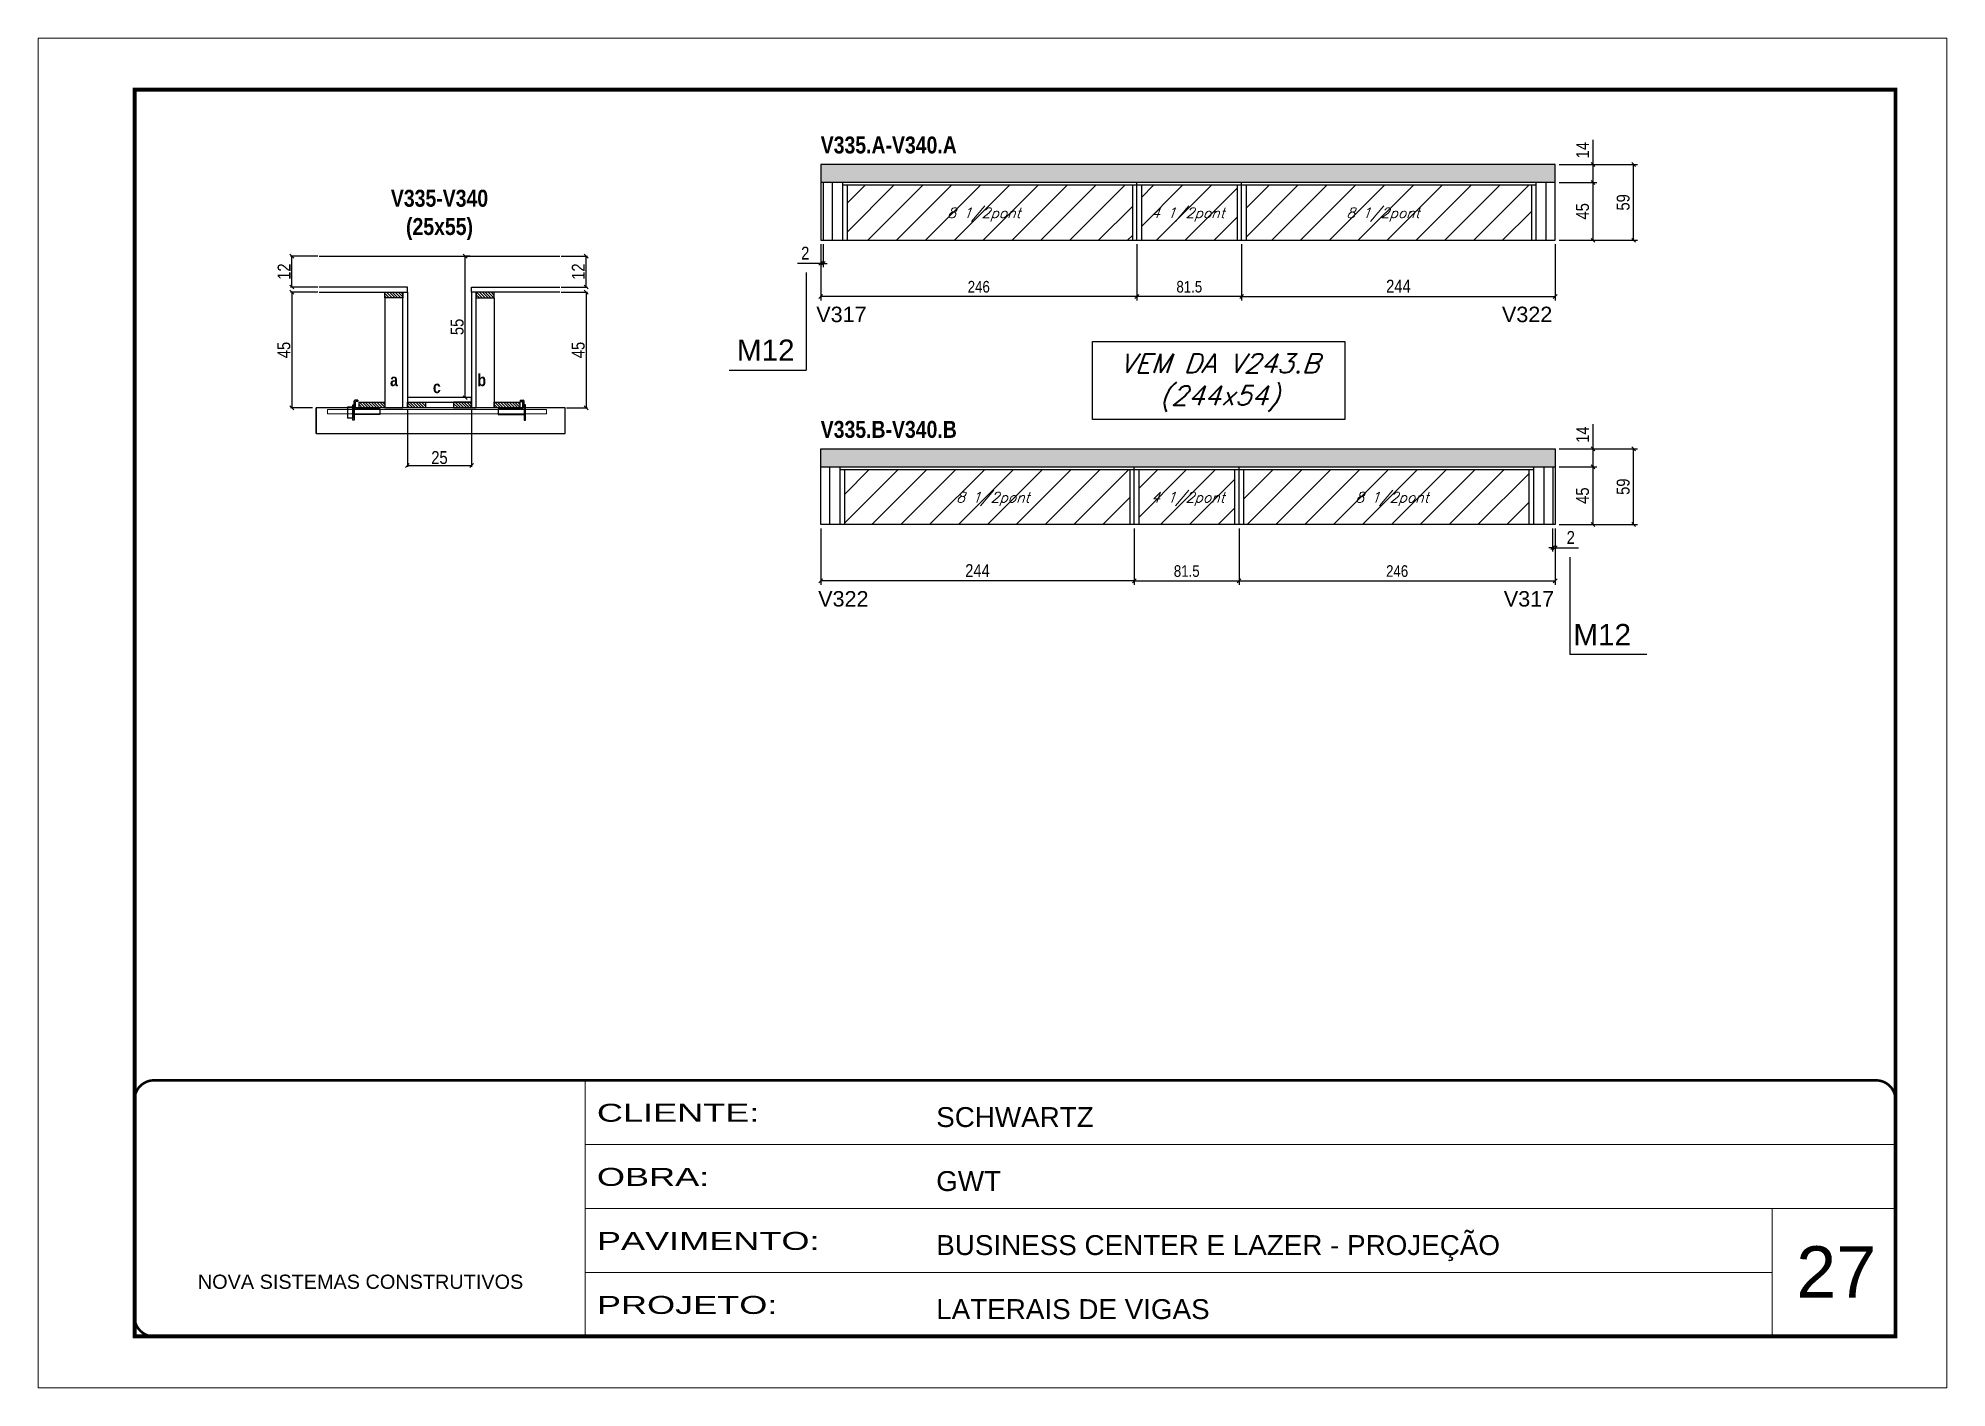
# Model space of a CAD drawing. Extents: x 2603 to 22413, y 1253 to 30260.
# Drawn here: x 16338 to 17823, y 21928 to 22978 of the extents above; entities that cross this region are included whole.
import ezdxf

# ---------------------------------------------------------------- set-up
doc = ezdxf.new("R2010")
doc.units = 0
doc.linetypes.add('CONTINUO', pattern=[0])
doc.linetypes.add('DASHED', pattern=[0.75, 0.5, -0.25])
for name, color, linetype in [('5', 5, 'Continuous'), ('barrote', 251, 'Continuous'), ('COTA', 241, 'Continuous'), ('detalhes', 4, 'Continuous'), ('NOMENCLATURA', 7, 'Continuous'), ('Painéis', 200, 'Continuous'), ('presilha', 1, 'Continuous'), ('SARR_2.2x10', 60, 'Continuous'), ('SARR_2.2x7', 40, 'Continuous'), ('SARR_3.5x7', 81, 'Continuous'), ('texto', 7, 'Continuous')]:
    doc.layers.add(name, color=color, linetype=linetype)
for name, color, linetype, lineweight in [('CARIMBO', 255, 'Continuous', 9), ('CONCRETO', 251, 'Continuous', 25), ('Folhas', 255, 'Continuous', 9), ('Hachura', 251, 'Continuous', 9), ('SARRAFO DE PRESSAO', 251, 'DASHED', 9), ('SCO-___-LAJ', 2, 'Continuous', 0)]:
    doc.layers.add(name, color=color, linetype=linetype, lineweight=lineweight)
doc.styles.add('ARIAL', font='arial.ttf')
doc.styles.add('COTA TECNICA', font='techl___.ttf', dxfattribs={"height": 10})
doc.styles.add('COTA TECNICA 2X', font='techl___.ttf', dxfattribs={"height": 10})
doc.styles.add('COTA TECNICA-50', font='techl___.ttf', dxfattribs={"height": 9})
doc.styles.add('Romans', font='romans.shx')
doc.styles.get("Standard").update_dxf_attribs({"font": 'arial.ttf'})
doc.styles.add('TECNICA', font='techb___.ttf', dxfattribs={"height": 10})
doc.styles.add('Tecnologia', font='')
doc.styles.get('Tecnologia').set_extended_font_data('Forgotten Futurist')
doc.dimstyles.new('COTA PAINEL-50', dxfattribs={"dimtxt": 9, "dimasz": 3, "dimexe": 3, "dimexo": 3, "dimgap": 3, "dimtad": 1, "dimdec": 1, "dimzin": 12, "dimdsep": 46, "dimtxsty": 'COTA TECNICA-50', "dimblk1": 'OBLIQUE', "dimblk2": 'OBLIQUE', "dimsah": 1, "dimcen": 0.9, "dimclrd": 4, "dimclre": 4, "dimclrt": 240, "dimadec": 1, "dimazin": 3, "dimtfac": 1, "dimtdec": 1, "dimtmove": 0, "dimatfit": 3, "dimfxl": 1, "dimtolj": 1, "dimtzin": 12, "dimarcsym": 0})
doc.dimstyles.new('PAINEL', dxfattribs={"dimtxt": 10, "dimasz": 3, "dimexe": 3, "dimexo": 3, "dimgap": 3, "dimtad": 1, "dimdec": 1, "dimzin": 12, "dimdsep": 46, "dimtxsty": 'COTA TECNICA', "dimblk1": 'OBLIQUE', "dimblk2": 'OBLIQUE', "dimsah": 1, "dimcen": 0.9, "dimclrd": 4, "dimclre": 4, "dimclrt": 240, "dimadec": 1, "dimazin": 3, "dimtfac": 1, "dimtdec": 1, "dimtmove": 0, "dimatfit": 3, "dimfxl": 1, "dimtolj": 1, "dimtzin": 12, "dimarcsym": 0})
doc.dimstyles.new('SECAO', dxfattribs={"dimscale": 0.333333, "dimtxt": 5, "dimasz": 9, "dimexe": 3, "dimexo": 3, "dimgap": 3, "dimtad": 1, "dimdec": 1, "dimlfac": 0.5, "dimzin": 12, "dimdsep": 46, "dimtxsty": 'COTA TECNICA 2X', "dimblk1": 'OBLIQUE', "dimblk2": 'OBLIQUE', "dimsah": 1, "dimcen": 0.9, "dimclrd": 4, "dimclre": 4, "dimclrt": 240, "dimadec": 1, "dimazin": 3, "dimtfac": 1, "dimtdec": 1, "dimtmove": 0, "dimatfit": 3, "dimfxl": 1, "dimtolj": 1, "dimtzin": 12, "dimarcsym": 0})

msp = doc.modelspace()

# ---------------------------------------------------------------- texts
at = {"layer": '5', "linetype": 'Continuous'}
for s, rotation, p in [('V317', 0.00004, (16943.29, 22756.83)), ('V322', 0.00004, (17476.75, 22756.83)), ('V322', 359.99996, (16944.77, 22535.57)), ('V317', 359.99996, (17478.22, 22535.57))]:
    msp.add_text(s, height=12, rotation=rotation, dxfattribs=at).set_placement(p)
at = {"layer": 'CARIMBO', "style": 'ARIAL'}
msp.add_text('27', height=40, dxfattribs=at).set_placement((17705.74, 21997.87))
at = {"layer": 'detalhes', "style": 'TECNICA'}
for s, p in [('a', (16611.66, 22707)), ('c', (16645, 22701.57)), ('b', (16679.63, 22706.99))]:
    msp.add_text(s, height=9.6, dxfattribs=at).set_placement(p)
at = {"layer": 'NOMENCLATURA', "style": 'TECNICA'}
for s, p in [('V335.A-V340.A', (16946.72, 22888.03)), ('V335.B-V340.B', (16946.72, 22666.77))]:
    msp.add_text(s, height=13.2, dxfattribs=at).set_placement(p)
at = {"layer": 'NOMENCLATURA', "linetype": 'Continuous'}
for p in [(16881.54, 22726.75), (17532.33, 22505.49)]:
    msp.add_text('M12', height=16.5, dxfattribs=at).set_placement(p)
at = {"layer": 'NOMENCLATURA', "insert": (16650.13, 22859.8), "char_height": 13.2, "attachment_point": 2, "style": 'TECNICA'}
msp.add_mtext_dynamic_manual_height_columns('V335-V340\\P(25x55)', width=300.2766, gutter_width=1, heights=[0], dxfattribs=at)
at = {"layer": 'texto', "color": 2, "attachment_point": 5, "style": 'Romans'}
for s, insert, char_height in [('{\\Q19;\\C256;8 1/2pont}', (17073.72, 22840.51), 8), ('{\\Q19;\\C256;4 1/2pont}', (17232.46, 22840.51), 8), ('{\\Q19;\\C256;8 1/2pont}', (17384.22, 22840.51), 8), ('{\\Q19;\\C256;VEM DA V243.B\\P(244x54)}', (17256.96, 22709.74), 15), ('{\\Q19;\\C256;8 1/2pont}', (17080.72, 22619.25), 8), ('{\\Q19;\\C256;4 1/2pont}', (17232.48, 22619.25), 8), ('{\\Q19;\\C256;8 1/2pont}', (17391.22, 22619.25), 8)]:
    msp.add_mtext(s, dxfattribs=dict(at, insert=insert, char_height=char_height))

# ---------------------------------------------------------------- blocks, each defined once
blk = doc.blocks.new('9999999999')
at = {"color": 30, "linetype": 'CONTINUO'}
for p, q in [((98564.6, 34230.2), (98564.6, 34429.4)), ((98564.6, 34379.6), (99584, 34379.6)), ((98564.6, 34329.8), (99488, 34329.8)), ((99584, 34329.8), (99488, 34329.8)), ((99488, 34329.8), (99488, 34230.2)), ((98564.6, 34280), (99488, 34280))]:
    blk.add_line(p, q, dxfattribs=at)
at = {"color": 30, "linetype": 'CONTINUO', "const_width": 2}
blk.add_lwpolyline([(99584, 34230.2), (99584, 34414.4, 0.414214), (99569, 34429.4), (98229, 34429.4, 0.414214), (98214, 34414.4), (98214, 34245.2, 0.414214), (98229, 34230.2), (99584, 34230.2)], format="xyb", dxfattribs=at)
at = {"layer": 'Folhas'}
blk.add_lwpolyline([(98139, 34190.2), (99624, 34190.2), (99624, 35240.2), (98139, 35240.2)], close=True, dxfattribs=at)
at = {"layer": 'Folhas', "color": 30, "const_width": 3}
blk.add_lwpolyline([(98214, 34230.2), (99584, 34230.2), (99584, 35200.2), (98214, 35200.2)], close=True, dxfattribs=at)
at = {"color": 7, "linetype": 'Continuous', "ltscale": 5, "style": 'ARIAL'}
for s, height, p in [('SCHWARTZ', 15.48, (98837.7, 34393.1)), ('GWT', 15.48, (98837.7, 34343.3)), ('BUSINESS CENTER E LAZER - PROJEÇÃO', 15.483, (98837.7, 34293.5)), ('NOVA SISTEMAS CONSTRUTIVOS', 11.059, (98263.2, 34267.2)), ('LATERAIS DE VIGAS', 15.483, (98837.7, 34243.7))]:
    blk.add_text(s, height=height, dxfattribs=at).set_placement(p)
at = {"layer": 'Folhas', "color": 7, "style": 'Tecnologia', "width": 1.5}
for s, p in [('CLIENTE:', (98573.7, 34397.2)), ('OBRA:', (98573.7, 34347.3)), ('PAVIMENTO:', (98573.7, 34297.5)), ('PROJETO:', (98573.7, 34247.7))]:
    blk.add_text(s, height=14, dxfattribs=at).set_placement(p)
blk = doc.blocks.new('PRESILHA METÁLICA 1')
at = {"layer": 'presilha'}
for p, q in [((0, 13), (6, 13)), ((0, 13), (0, 0)), ((6, 0), (0, 0)), ((6, 15.5), (7.5, 15.5)), ((6, -2.5), (6, 15.5)), ((6, 13), (6, 0)), ((7.5, 10.6), (7.5, 19.9)), ((7.5, 15.5), (7.5, -2.5)), ((37.5, 4.1), (7.5, 4.1)), ((12, 21), (8.6, 21)), ((9, 11.6), (9, 18.9)), ((12, 19.5), (9.6, 19.5)), ((37.5, 11), (9.6, 11)), ((12, 21), (12, 19.5)), ((37.5, 11), (37.5, 4.1)), ((7.5, -2.5), (6, -2.5))]:
    blk.add_line(p, q, dxfattribs=at)
for centre, radius, start, end in [((8.6, 19.9), 1.14, 90, 180), ((9.6, 18.9), 0.57, 90, 180), ((9.6, 11.6), 0.57, 180, 270)]:
    blk.add_arc(centre, radius, start, end, dxfattribs=at)
blk = doc.blocks.new('PRESILHA METÁLICA 2')
at = {"layer": 'presilha'}
for p, q in [((-5.2, 23.5), (-5.2, 22)), ((-5.2, 23.5), (-1.9, 23.5)), ((-0.8, 14.6), (-0.8, 22.4)), ((-30.8, 13.5), (-30.8, 6.6)), ((-30.8, 13.5), (-2.8, 13.5)), ((-30.8, 6.6), (-0.8, 6.6)), ((-5.2, 22), (-2.8, 22)), ((-2.2, 14.1), (-2.2, 21.4)), ((0.8, 18), (-0.8, 18)), ((-0.8, 18), (-0.8, 0)), ((-0.8, 0), (0.8, 0)), ((0.8, 0), (0.8, 18))]:
    blk.add_line(p, q, dxfattribs=at)
for centre, radius, start, end in [((-1.9, 22.4), 1.14, 0, 90), ((-2.8, 21.4), 0.57, 0, 90), ((-2.8, 14.1), 0.57, 270, 0)]:
    blk.add_arc(centre, radius, start, end, dxfattribs=at)
blk = doc.blocks.new('_Oblique')
at = {"color": 0, "linetype": 'ByBlock', "lineweight": -2}
blk.add_line((-0.5, -0.5), (0.5, 0.5), dxfattribs=at)
blk = doc.blocks.new('*D106')
at = {"layer": 'COTA', "color": 4, "lineweight": -2, "transparency": 16777216}
for p, q in [((16744.8, 22780.1), (16765.2, 22780.1)), ((16764.2, 22780.1), (16764.2, 22690.1)), ((16748.9, 22690.1), (16765.2, 22690.1))]:
    blk.add_line(p, q, dxfattribs=at)
at = {"layer": 'Defpoints', "color": 0, "transparency": 16777216}
for p in [(16743.8, 22780.1), (16747.9, 22690.1), (16764.2, 22690.1)]:
    blk.add_point(p, dxfattribs=at)
at = {"layer": 'COTA', "color": 4, "lineweight": -2, "transparency": 16777216, "xscale": 3, "yscale": 3, "zscale": 3}
for p, rotation in [((16764.2, 22780.1), 90), ((16764.2, 22690.1), 270)]:
    blk.add_blockref('_Oblique', p, dxfattribs=dict(at, rotation=rotation))
at = {"layer": 'COTA', "color": 240, "transparency": 16777216, "insert": (16758.1, 22735.1), "char_height": 10, "attachment_point": 5, "rotation": 90, "style": 'COTA TECNICA 2X'}
blk.add_mtext('\\A1;45', dxfattribs=at)
blk = doc.blocks.new('*D107')
at = {"layer": 'COTA', "color": 4, "lineweight": -2, "transparency": 16777216}
for p, q in [((16744.8, 22808.1), (16765.2, 22808.1)), ((16764.2, 22784.1), (16764.2, 22808.1)), ((16744.8, 22784.1), (16765.2, 22784.1))]:
    blk.add_line(p, q, dxfattribs=at)
at = {"layer": 'Defpoints', "color": 0, "transparency": 16777216}
for p in [(16743.8, 22808.1), (16764.2, 22808.1), (16743.8, 22784.1)]:
    blk.add_point(p, dxfattribs=at)
at = {"layer": 'COTA', "color": 4, "lineweight": -2, "transparency": 16777216, "xscale": 3, "yscale": 3, "zscale": 3}
for p, rotation in [((16764.2, 22808.1), 90), ((16764.2, 22784.1), 270)]:
    blk.add_blockref('_Oblique', p, dxfattribs=dict(at, rotation=rotation))
at = {"layer": 'COTA', "color": 240, "transparency": 16777216, "insert": (16758.1, 22796.1), "char_height": 10, "attachment_point": 5, "rotation": 90, "style": 'COTA TECNICA 2X'}
blk.add_mtext('\\A1;12', dxfattribs=at)
blk = doc.blocks.new('*D108')
at = {"layer": 'COTA', "color": 4, "lineweight": -2, "transparency": 16777216}
for p, q in [((16555.4, 22780.1), (16534.2, 22780.1)), ((16535.2, 22780.1), (16535.2, 22690.1)), ((16551.3, 22690.1), (16534.2, 22690.1))]:
    blk.add_line(p, q, dxfattribs=at)
at = {"layer": 'Defpoints', "color": 0, "transparency": 16777216}
for p in [(16556.4, 22780.1), (16535.2, 22690.1), (16552.3, 22690.1)]:
    blk.add_point(p, dxfattribs=at)
at = {"layer": 'COTA', "color": 4, "lineweight": -2, "transparency": 16777216, "xscale": 3, "yscale": 3, "zscale": 3}
for p, rotation in [((16535.2, 22780.1), 90), ((16535.2, 22690.1), 270)]:
    blk.add_blockref('_Oblique', p, dxfattribs=dict(at, rotation=rotation))
at = {"layer": 'COTA', "color": 240, "transparency": 16777216, "insert": (16529.1, 22735.1), "char_height": 10, "attachment_point": 5, "rotation": 90, "style": 'COTA TECNICA 2X'}
blk.add_mtext('\\A1;45', dxfattribs=at)
blk = doc.blocks.new('*D877')
at = {"layer": 'COTA', "color": 4, "lineweight": -2, "transparency": 16777216}
for p, q in [((16674.1, 22808.1), (16669.1, 22808.1)), ((16670.1, 22698.1), (16670.1, 22808.1)), ((16674.1, 22698.1), (16669.1, 22698.1))]:
    blk.add_line(p, q, dxfattribs=at)
at = {"layer": 'Defpoints', "color": 0, "transparency": 16777216}
for p in [(16670.1, 22808.1), (16675.1, 22808.1), (16675.1, 22698.1)]:
    blk.add_point(p, dxfattribs=at)
at = {"layer": 'COTA', "color": 4, "lineweight": -2, "transparency": 16777216, "xscale": 3, "yscale": 3, "zscale": 3}
for p, rotation in [((16670.1, 22808.1), 90), ((16670.1, 22698.1), 270)]:
    blk.add_blockref('_Oblique', p, dxfattribs=dict(at, rotation=rotation))
at = {"layer": 'COTA', "color": 240, "transparency": 16777216, "insert": (16663.9, 22753.1), "char_height": 10, "attachment_point": 5, "rotation": 90, "style": 'COTA TECNICA 2X'}
blk.add_mtext('\\A1;55', dxfattribs=at)
blk = doc.blocks.new('*D878')
at = {"layer": 'COTA', "color": 4, "lineweight": -2, "transparency": 16777216}
for p, q in [((16555.4, 22808.1), (16534.2, 22808.1)), ((16535.2, 22784.1), (16535.2, 22808.1)), ((16555.4, 22784.1), (16534.2, 22784.1))]:
    blk.add_line(p, q, dxfattribs=at)
at = {"layer": 'Defpoints', "color": 0, "transparency": 16777216}
for p in [(16535.2, 22808.1), (16556.4, 22808.1), (16556.4, 22784.1)]:
    blk.add_point(p, dxfattribs=at)
at = {"layer": 'COTA', "color": 4, "lineweight": -2, "transparency": 16777216, "xscale": 3, "yscale": 3, "zscale": 3}
for p, rotation in [((16535.2, 22808.1), 90), ((16535.2, 22784.1), 270)]:
    blk.add_blockref('_Oblique', p, dxfattribs=dict(at, rotation=rotation))
at = {"layer": 'COTA', "color": 240, "transparency": 16777216, "insert": (16529.2, 22796.1), "char_height": 10, "attachment_point": 5, "rotation": 90, "style": 'COTA TECNICA 2X'}
blk.add_mtext('\\A1;12', dxfattribs=at)
blk = doc.blocks.new('*D879')
at = {"layer": 'COTA', "color": 4, "lineweight": -2, "transparency": 16777216}
for p, q in [((16625.1, 22689.1), (16625.1, 22644.3)), ((16675.1, 22689.1), (16675.1, 22644.3)), ((16625.1, 22645.3), (16675.1, 22645.3))]:
    blk.add_line(p, q, dxfattribs=at)
at = {"layer": 'Defpoints', "color": 0, "transparency": 16777216}
for p in [(16625.1, 22690.1), (16675.1, 22690.1), (16675.1, 22645.3)]:
    blk.add_point(p, dxfattribs=at)
at = {"layer": 'COTA', "color": 4, "lineweight": -2, "transparency": 16777216, "xscale": 3, "yscale": 3, "zscale": 3, "rotation": 180}
blk.add_blockref('_Oblique', (16625.1, 22645.3), dxfattribs=at)
at = {"layer": 'COTA', "color": 4, "lineweight": -2, "transparency": 16777216, "xscale": 3, "yscale": 3, "zscale": 3}
blk.add_blockref('_Oblique', (16675.1, 22645.3), dxfattribs=at)
at = {"layer": 'COTA', "color": 240, "transparency": 16777216, "insert": (16650.1, 22651.4), "char_height": 10, "attachment_point": 5, "style": 'COTA TECNICA 2X'}
blk.add_mtext('\\A1;25', dxfattribs=at)
blk = doc.blocks.new('*D109')
at = {"layer": 'COTA', "color": 4, "linetype": 'ByBlock', "lineweight": -2, "transparency": 16777216}
for p, q in [((17192.7, 22817.5), (17192.7, 22773.7)), ((17274.2, 22817.5), (17274.2, 22773.7)), ((17274.2, 22776.7), (17192.7, 22776.7))]:
    blk.add_line(p, q, dxfattribs=at)
at = {"layer": 'Defpoints', "color": 0, "linetype": 'ByBlock', "transparency": 16777216}
for p in [(17192.7, 22820.5), (17274.2, 22820.5), (17192.7, 22776.7)]:
    blk.add_point(p, dxfattribs=at)
at = {"layer": 'COTA', "color": 4, "linetype": 'ByBlock', "lineweight": -2, "transparency": 16777216, "xscale": 3, "yscale": 3, "zscale": 3, "rotation": 180}
blk.add_blockref('_Oblique', (17192.7, 22776.7), dxfattribs=at)
at = {"layer": 'COTA', "color": 4, "linetype": 'ByBlock', "lineweight": -2, "transparency": 16777216, "xscale": 3, "yscale": 3, "zscale": 3}
blk.add_blockref('_Oblique', (17274.2, 22776.7), dxfattribs=at)
at = {"layer": 'COTA', "color": 240, "linetype": 'ByBlock', "transparency": 16777216, "insert": (17233.5, 22784.3), "char_height": 9, "attachment_point": 5, "style": 'COTA TECNICA-50'}
blk.add_mtext('\\A1;81.5', dxfattribs=at)
blk = doc.blocks.new('*D880')
at = {"layer": 'COTA', "color": 4, "linetype": 'ByBlock', "lineweight": -2, "transparency": 16777216}
for p, q in [((16946.7, 22817.5), (16946.7, 22773.7)), ((17192.7, 22817.5), (17192.7, 22773.7)), ((17192.7, 22776.7), (16946.7, 22776.7))]:
    blk.add_line(p, q, dxfattribs=at)
at = {"layer": 'Defpoints', "color": 0, "linetype": 'ByBlock', "transparency": 16777216}
for p in [(16946.7, 22820.5), (17192.7, 22820.5), (16946.7, 22776.7)]:
    blk.add_point(p, dxfattribs=at)
at = {"layer": 'COTA', "color": 4, "linetype": 'ByBlock', "lineweight": -2, "transparency": 16777216, "xscale": 3, "yscale": 3, "zscale": 3, "rotation": 180}
blk.add_blockref('_Oblique', (16946.7, 22776.7), dxfattribs=at)
at = {"layer": 'COTA', "color": 4, "linetype": 'ByBlock', "lineweight": -2, "transparency": 16777216, "xscale": 3, "yscale": 3, "zscale": 3}
blk.add_blockref('_Oblique', (17192.7, 22776.7), dxfattribs=at)
at = {"layer": 'COTA', "color": 240, "linetype": 'ByBlock', "transparency": 16777216, "insert": (17069.7, 22784.3), "char_height": 9, "attachment_point": 5, "style": 'COTA TECNICA-50'}
blk.add_mtext('\\A1;246', dxfattribs=at)
blk = doc.blocks.new('*D881')
at = {"layer": 'COTA', "color": 4, "linetype": 'ByBlock', "lineweight": -2, "transparency": 16777216}
for p, q in [((17274.2, 22817.5), (17274.2, 22773.7)), ((17518.2, 22817.5), (17518.2, 22773.7)), ((17274.2, 22776.7), (17518.2, 22776.7))]:
    blk.add_line(p, q, dxfattribs=at)
at = {"layer": 'Defpoints', "color": 0, "linetype": 'ByBlock', "transparency": 16777216}
for p in [(17274.2, 22820.5), (17518.2, 22820.5), (17518.2, 22776.7)]:
    blk.add_point(p, dxfattribs=at)
at = {"layer": 'COTA', "color": 4, "linetype": 'ByBlock', "lineweight": -2, "transparency": 16777216, "xscale": 3, "yscale": 3, "zscale": 3, "rotation": 180}
blk.add_blockref('_Oblique', (17274.2, 22776.7), dxfattribs=at)
at = {"layer": 'COTA', "color": 4, "linetype": 'ByBlock', "lineweight": -2, "transparency": 16777216, "xscale": 3, "yscale": 3, "zscale": 3}
blk.add_blockref('_Oblique', (17518.2, 22776.7), dxfattribs=at)
at = {"layer": 'COTA', "color": 240, "linetype": 'ByBlock', "transparency": 16777216, "insert": (17396.2, 22784.8), "char_height": 10, "attachment_point": 5, "style": 'COTA TECNICA'}
blk.add_mtext('\\A1;244', dxfattribs=at)
blk = doc.blocks.new('*D882')
at = {"layer": 'COTA', "color": 4, "linetype": 'ByBlock', "lineweight": -2, "transparency": 16777216}
for p, q in [((17521.2, 22879.5), (17582.2, 22879.5)), ((17579.2, 22820.5), (17579.2, 22879.5)), ((17521.2, 22820.5), (17582.2, 22820.5))]:
    blk.add_line(p, q, dxfattribs=at)
at = {"layer": 'Defpoints', "color": 0, "linetype": 'ByBlock', "transparency": 16777216}
for p in [(17518.2, 22879.5), (17579.2, 22879.5), (17518.2, 22820.5)]:
    blk.add_point(p, dxfattribs=at)
at = {"layer": 'COTA', "color": 4, "linetype": 'ByBlock', "lineweight": -2, "transparency": 16777216, "xscale": 3, "yscale": 3, "zscale": 3}
for p, rotation in [((17579.2, 22879.5), 90), ((17579.2, 22820.5), 270)]:
    blk.add_blockref('_Oblique', p, dxfattribs=dict(at, rotation=rotation))
at = {"layer": 'COTA', "color": 240, "linetype": 'ByBlock', "transparency": 16777216, "insert": (17571.1, 22850), "char_height": 10, "attachment_point": 5, "rotation": 90, "style": 'COTA TECNICA'}
blk.add_mtext('\\A1;59', dxfattribs=at)
blk = doc.blocks.new('*D883')
at = {"layer": 'COTA', "color": 4, "linetype": 'ByBlock', "lineweight": -2, "transparency": 16777216}
for p, q in [((17521.2, 22865.5), (17550.6, 22865.5)), ((17547.6, 22820.5), (17547.6, 22865.5)), ((17521.2, 22820.5), (17550.6, 22820.5))]:
    blk.add_line(p, q, dxfattribs=at)
at = {"layer": 'Defpoints', "color": 0, "linetype": 'ByBlock', "transparency": 16777216}
for p in [(17518.2, 22865.5), (17547.6, 22865.5), (17518.2, 22820.5)]:
    blk.add_point(p, dxfattribs=at)
at = {"layer": 'COTA', "color": 4, "linetype": 'ByBlock', "lineweight": -2, "transparency": 16777216, "xscale": 3, "yscale": 3, "zscale": 3}
for p, rotation in [((17547.6, 22865.5), 90), ((17547.6, 22820.5), 270)]:
    blk.add_blockref('_Oblique', p, dxfattribs=dict(at, rotation=rotation))
at = {"layer": 'COTA', "color": 240, "linetype": 'ByBlock', "transparency": 16777216, "insert": (17539.5, 22843), "char_height": 10, "attachment_point": 5, "rotation": 90, "style": 'COTA TECNICA'}
blk.add_mtext('\\A1;45', dxfattribs=at)
blk = doc.blocks.new('*D884')
at = {"layer": 'COTA', "color": 4, "linetype": 'ByBlock', "lineweight": -2, "transparency": 16777216}
for p, q in [((17547.6, 22879.5), (17547.6, 22898.6)), ((17521.2, 22879.5), (17550.6, 22879.5)), ((17547.6, 22865.5), (17547.6, 22879.5)), ((17521.2, 22865.5), (17550.6, 22865.5))]:
    blk.add_line(p, q, dxfattribs=at)
at = {"layer": 'Defpoints', "color": 0, "linetype": 'ByBlock', "transparency": 16777216}
for p in [(17518.2, 22879.5), (17547.6, 22879.5), (17518.2, 22865.5)]:
    blk.add_point(p, dxfattribs=at)
at = {"layer": 'COTA', "color": 4, "linetype": 'ByBlock', "lineweight": -2, "transparency": 16777216, "xscale": 3, "yscale": 3, "zscale": 3}
for p, rotation in [((17547.6, 22879.5), 90), ((17547.6, 22865.5), 270)]:
    blk.add_blockref('_Oblique', p, dxfattribs=dict(at, rotation=rotation))
at = {"layer": 'COTA', "color": 240, "linetype": 'ByBlock', "transparency": 16777216, "insert": (17539.5, 22890.6), "char_height": 10, "attachment_point": 5, "rotation": 90, "style": 'COTA TECNICA'}
blk.add_mtext('\\A1;14', dxfattribs=at)
blk = doc.blocks.new('*D885')
at = {"layer": 'COTA', "color": 4, "linetype": 'ByBlock', "lineweight": -2, "transparency": 16777216}
for p, q in [((16946.7, 22817.5), (16946.7, 22799.5)), ((16948.7, 22817.5), (16948.7, 22799.5)), ((16946.7, 22802.5), (16928.6, 22802.5)), ((16948.7, 22802.5), (16946.7, 22802.5)), ((16948.7, 22802.5), (16951.7, 22802.5))]:
    blk.add_line(p, q, dxfattribs=at)
at = {"layer": 'Defpoints', "color": 0, "linetype": 'ByBlock', "transparency": 16777216}
for p in [(16946.7, 22820.5), (16948.7, 22820.5), (16946.7, 22802.5)]:
    blk.add_point(p, dxfattribs=at)
at = {"layer": 'COTA', "color": 4, "linetype": 'ByBlock', "lineweight": -2, "transparency": 16777216, "xscale": 3, "yscale": 3, "zscale": 3}
blk.add_blockref('_Oblique', (16946.7, 22802.5), dxfattribs=at)
at = {"layer": 'COTA', "color": 4, "linetype": 'ByBlock', "lineweight": -2, "transparency": 16777216, "xscale": 3, "yscale": 3, "zscale": 3, "rotation": 180}
blk.add_blockref('_Oblique', (16948.7, 22802.5), dxfattribs=at)
at = {"layer": 'COTA', "color": 240, "linetype": 'ByBlock', "transparency": 16777216, "insert": (16934.7, 22810.5), "char_height": 10, "attachment_point": 5, "style": 'COTA TECNICA'}
blk.add_mtext('\\A1;2', dxfattribs=at)
blk = doc.blocks.new('*D110')
at = {"layer": 'COTA', "color": 4, "linetype": 'ByBlock', "lineweight": -2, "transparency": 16777216}
for p, q in [((17190.7, 22596.3), (17190.7, 22552.5)), ((17272.2, 22596.3), (17272.2, 22552.5)), ((17190.7, 22555.5), (17272.2, 22555.5))]:
    blk.add_line(p, q, dxfattribs=at)
at = {"layer": 'Defpoints', "color": 0, "linetype": 'ByBlock', "transparency": 16777216}
for p in [(17190.7, 22599.3), (17272.2, 22599.3), (17272.2, 22555.5)]:
    blk.add_point(p, dxfattribs=at)
at = {"layer": 'COTA', "color": 4, "linetype": 'ByBlock', "lineweight": -2, "transparency": 16777216, "xscale": 3, "yscale": 3, "zscale": 3, "rotation": 180}
blk.add_blockref('_Oblique', (17190.7, 22555.5), dxfattribs=at)
at = {"layer": 'COTA', "color": 4, "linetype": 'ByBlock', "lineweight": -2, "transparency": 16777216, "xscale": 3, "yscale": 3, "zscale": 3}
blk.add_blockref('_Oblique', (17272.2, 22555.5), dxfattribs=at)
at = {"layer": 'COTA', "color": 240, "linetype": 'ByBlock', "transparency": 16777216, "insert": (17231.5, 22563.1), "char_height": 9, "attachment_point": 5, "style": 'COTA TECNICA-50'}
blk.add_mtext('\\A1;81.5', dxfattribs=at)
blk = doc.blocks.new('*D886')
at = {"layer": 'COTA', "color": 4, "linetype": 'ByBlock', "lineweight": -2, "transparency": 16777216}
for p, q in [((17272.2, 22596.3), (17272.2, 22552.5)), ((17518.2, 22596.3), (17518.2, 22552.5)), ((17272.2, 22555.5), (17518.2, 22555.5))]:
    blk.add_line(p, q, dxfattribs=at)
at = {"layer": 'Defpoints', "color": 0, "linetype": 'ByBlock', "transparency": 16777216}
for p in [(17272.2, 22599.3), (17518.2, 22599.3), (17518.2, 22555.5)]:
    blk.add_point(p, dxfattribs=at)
at = {"layer": 'COTA', "color": 4, "linetype": 'ByBlock', "lineweight": -2, "transparency": 16777216, "xscale": 3, "yscale": 3, "zscale": 3, "rotation": 180}
blk.add_blockref('_Oblique', (17272.2, 22555.5), dxfattribs=at)
at = {"layer": 'COTA', "color": 4, "linetype": 'ByBlock', "lineweight": -2, "transparency": 16777216, "xscale": 3, "yscale": 3, "zscale": 3}
blk.add_blockref('_Oblique', (17518.2, 22555.5), dxfattribs=at)
at = {"layer": 'COTA', "color": 240, "linetype": 'ByBlock', "transparency": 16777216, "insert": (17395.2, 22563.1), "char_height": 9, "attachment_point": 5, "style": 'COTA TECNICA-50'}
blk.add_mtext('\\A1;246', dxfattribs=at)
blk = doc.blocks.new('*D869')
at = {"layer": 'COTA', "color": 4, "linetype": 'ByBlock', "lineweight": -2, "transparency": 16777216}
for p, q in [((16946.7, 22596.3), (16946.7, 22552.5)), ((17190.7, 22596.3), (17190.7, 22552.5)), ((17190.7, 22555.5), (16946.7, 22555.5))]:
    blk.add_line(p, q, dxfattribs=at)
at = {"layer": 'Defpoints', "color": 0, "linetype": 'ByBlock', "transparency": 16777216}
for p in [(16946.7, 22599.3), (17190.7, 22599.3), (16946.7, 22555.5)]:
    blk.add_point(p, dxfattribs=at)
at = {"layer": 'COTA', "color": 4, "linetype": 'ByBlock', "lineweight": -2, "transparency": 16777216, "xscale": 3, "yscale": 3, "zscale": 3, "rotation": 180}
blk.add_blockref('_Oblique', (16946.7, 22555.5), dxfattribs=at)
at = {"layer": 'COTA', "color": 4, "linetype": 'ByBlock', "lineweight": -2, "transparency": 16777216, "xscale": 3, "yscale": 3, "zscale": 3}
blk.add_blockref('_Oblique', (17190.7, 22555.5), dxfattribs=at)
at = {"layer": 'COTA', "color": 240, "linetype": 'ByBlock', "transparency": 16777216, "insert": (17068.7, 22563.5), "char_height": 10, "attachment_point": 5, "style": 'COTA TECNICA'}
blk.add_mtext('\\A1;244', dxfattribs=at)
blk = doc.blocks.new('*D870')
at = {"layer": 'COTA', "color": 4, "linetype": 'ByBlock', "lineweight": -2, "transparency": 16777216}
for p, q in [((17516.2, 22596.3), (17516.2, 22578.3)), ((17518.2, 22596.3), (17518.2, 22578.3)), ((17516.2, 22581.3), (17513.2, 22581.3)), ((17516.2, 22581.3), (17518.2, 22581.3)), ((17518.2, 22581.3), (17536.3, 22581.3))]:
    blk.add_line(p, q, dxfattribs=at)
at = {"layer": 'Defpoints', "color": 0, "linetype": 'ByBlock', "transparency": 16777216}
for p in [(17516.2, 22599.3), (17518.2, 22599.3), (17518.2, 22581.3)]:
    blk.add_point(p, dxfattribs=at)
at = {"layer": 'COTA', "color": 4, "linetype": 'ByBlock', "lineweight": -2, "transparency": 16777216, "xscale": 3, "yscale": 3, "zscale": 3}
blk.add_blockref('_Oblique', (17516.2, 22581.3), dxfattribs=at)
at = {"layer": 'COTA', "color": 4, "linetype": 'ByBlock', "lineweight": -2, "transparency": 16777216, "xscale": 3, "yscale": 3, "zscale": 3, "rotation": 180}
blk.add_blockref('_Oblique', (17518.2, 22581.3), dxfattribs=at)
at = {"layer": 'COTA', "color": 240, "linetype": 'ByBlock', "transparency": 16777216, "insert": (17530.3, 22589.3), "char_height": 10, "attachment_point": 5, "style": 'COTA TECNICA'}
blk.add_mtext('\\A1;2', dxfattribs=at)
blk = doc.blocks.new('*D99')
at = {"layer": 'COTA', "color": 4, "linetype": 'ByBlock', "lineweight": -2, "transparency": 16777216}
for p, q in [((17521.2, 22658.3), (17582.2, 22658.3)), ((17579.2, 22599.3), (17579.2, 22658.3)), ((17521.2, 22599.3), (17582.2, 22599.3))]:
    blk.add_line(p, q, dxfattribs=at)
at = {"layer": 'Defpoints', "color": 0, "linetype": 'ByBlock', "transparency": 16777216}
for p in [(17518.2, 22658.3), (17579.2, 22658.3), (17518.2, 22599.3)]:
    blk.add_point(p, dxfattribs=at)
at = {"layer": 'COTA', "color": 4, "linetype": 'ByBlock', "lineweight": -2, "transparency": 16777216, "xscale": 3, "yscale": 3, "zscale": 3}
for p, rotation in [((17579.2, 22658.3), 90), ((17579.2, 22599.3), 270)]:
    blk.add_blockref('_Oblique', p, dxfattribs=dict(at, rotation=rotation))
at = {"layer": 'COTA', "color": 240, "linetype": 'ByBlock', "transparency": 16777216, "insert": (17571.1, 22628.8), "char_height": 10, "attachment_point": 5, "rotation": 90, "style": 'COTA TECNICA'}
blk.add_mtext('\\A1;59', dxfattribs=at)
blk = doc.blocks.new('*D100')
at = {"layer": 'COTA', "color": 4, "linetype": 'ByBlock', "lineweight": -2, "transparency": 16777216}
for p, q in [((17521.2, 22644.3), (17550.6, 22644.3)), ((17547.6, 22599.3), (17547.6, 22644.3)), ((17521.2, 22599.3), (17550.6, 22599.3))]:
    blk.add_line(p, q, dxfattribs=at)
at = {"layer": 'Defpoints', "color": 0, "linetype": 'ByBlock', "transparency": 16777216}
for p in [(17518.2, 22644.3), (17547.6, 22644.3), (17518.2, 22599.3)]:
    blk.add_point(p, dxfattribs=at)
at = {"layer": 'COTA', "color": 4, "linetype": 'ByBlock', "lineweight": -2, "transparency": 16777216, "xscale": 3, "yscale": 3, "zscale": 3}
for p, rotation in [((17547.6, 22644.3), 90), ((17547.6, 22599.3), 270)]:
    blk.add_blockref('_Oblique', p, dxfattribs=dict(at, rotation=rotation))
at = {"layer": 'COTA', "color": 240, "linetype": 'ByBlock', "transparency": 16777216, "insert": (17539.5, 22621.8), "char_height": 10, "attachment_point": 5, "rotation": 90, "style": 'COTA TECNICA'}
blk.add_mtext('\\A1;45', dxfattribs=at)
blk = doc.blocks.new('*D101')
at = {"layer": 'COTA', "color": 4, "linetype": 'ByBlock', "lineweight": -2, "transparency": 16777216}
for p, q in [((17547.6, 22658.3), (17547.6, 22677.4)), ((17521.2, 22658.3), (17550.6, 22658.3)), ((17547.6, 22644.3), (17547.6, 22658.3)), ((17521.2, 22644.3), (17550.6, 22644.3))]:
    blk.add_line(p, q, dxfattribs=at)
at = {"layer": 'Defpoints', "color": 0, "linetype": 'ByBlock', "transparency": 16777216}
for p in [(17518.2, 22658.3), (17547.6, 22658.3), (17518.2, 22644.3)]:
    blk.add_point(p, dxfattribs=at)
at = {"layer": 'COTA', "color": 4, "linetype": 'ByBlock', "lineweight": -2, "transparency": 16777216, "xscale": 3, "yscale": 3, "zscale": 3}
for p, rotation in [((17547.6, 22658.3), 90), ((17547.6, 22644.3), 270)]:
    blk.add_blockref('_Oblique', p, dxfattribs=dict(at, rotation=rotation))
at = {"layer": 'COTA', "color": 240, "linetype": 'ByBlock', "transparency": 16777216, "insert": (17539.5, 22669.3), "char_height": 10, "attachment_point": 5, "rotation": 90, "style": 'COTA TECNICA'}
blk.add_mtext('\\A1;14', dxfattribs=at)

# ---------------------------------------------------------------- dimensions: what is measured, and where the dimension line sits
at = {"layer": 'COTA', "linetype": 'ByBlock'}
for base, p1, p2, angle, picture, middle in [((17547.61, 22879.51), (17518.22, 22865.51), (17518.22, 22879.51), 90, '*D884', (17539.54, 22890.57)), ((17579.2, 22879.51), (17518.22, 22820.51), (17518.22, 22879.51), 90, '*D882', (17571.07, 22850.01)), ((17547.61, 22865.51), (17518.22, 22820.51), (17518.22, 22865.51), 90, '*D883', (17539.5, 22843.01)), ((17547.61, 22658.25), (17518.22, 22644.25), (17518.22, 22658.25), 90, '*D101', (17539.54, 22669.31)), ((17579.2, 22658.25), (17518.22, 22599.25), (17518.22, 22658.25), 90, '*D99', (17571.07, 22628.75)), ((17547.61, 22644.25), (17518.22, 22599.25), (17518.22, 22644.25), 90, '*D100', (17539.5, 22621.75)), ((16946.72, 22555.47), (17190.72, 22599.25), (16946.72, 22599.25), 180, '*D869', (17068.72, 22563.55)), ((17518.22, 22581.28), (17516.22, 22599.25), (17518.22, 22599.25), 180, '*D870', (17530.28, 22589.28))]:
    dim = msp.add_linear_dim(base=base, p1=p1, p2=p2, angle=angle, dimstyle='PAINEL', dxfattribs=at)
    dim.commit()
    dim.dimension.update_dxf_attribs({"geometry": picture, "text_midpoint": middle})
at = {"layer": 'COTA'}
for base, p1, p2, picture, middle in [((16535.21, 22808.1), (16556.43, 22784.1), (16556.43, 22808.1), '*D878', (16529.15, 22796.1)), ((16670.06, 22808.1), (16675.13, 22698.1), (16675.13, 22808.1), '*D877', (16663.95, 22753.1)), ((16764.18, 22808.1), (16743.83, 22784.1), (16743.83, 22808.1), '*D107', (16758.12, 22796.1)), ((16535.21, 22690.1, 0), (16556.43, 22780.1), (16552.32, 22690.1, 0), '*D108', (16529.1, 22735.1, 0)), ((16764.18, 22690.1, 0), (16743.83, 22780.1), (16747.94, 22690.1, 0), '*D106', (16758.07, 22735.1, 0))]:
    dim = msp.add_linear_dim(base=base, p1=p1, p2=p2, angle=90, dimstyle='SECAO', dxfattribs=at)
    dim.commit()
    dim.dimension.update_dxf_attribs({"geometry": picture, "text_midpoint": middle})
at = {"layer": 'COTA', "linetype": 'ByBlock'}
for base, p1, p2, picture, middle in [((16946.72, 22802.53), (16948.72, 22820.51), (16946.72, 22820.51), '*D885', (16934.67, 22810.53)), ((17518.22, 22776.73), (17274.22, 22820.51), (17518.22, 22820.51), '*D881', (17396.22, 22784.8))]:
    dim = msp.add_linear_dim(base=base, p1=p1, p2=p2, dimstyle='PAINEL', dxfattribs=at)
    dim.commit()
    dim.dimension.update_dxf_attribs({"geometry": picture, "text_midpoint": middle})
for base, p1, p2, picture, middle in [((16946.72, 22776.73), (17192.72, 22820.51), (16946.72, 22820.51), '*D880', (17069.72, 22784.32)), ((17272.22, 22555.47), (17190.72, 22599.25), (17272.22, 22599.25), '*D110', (17231.47, 22563.09))]:
    dim = msp.add_linear_dim(base=base, p1=p1, p2=p2, angle=180, dimstyle='COTA PAINEL-50', override={"dimarcsym": 1}, dxfattribs=at)
    dim.commit()
    dim.dimension.update_dxf_attribs({"geometry": picture, "text_midpoint": middle})
for base, p1, p2, picture, middle in [((17192.72, 22776.73), (17274.22, 22820.51), (17192.72, 22820.51), '*D109', (17233.47, 22784.35)), ((17518.22, 22555.47), (17272.22, 22599.25), (17518.22, 22599.25), '*D886', (17395.22, 22563.06))]:
    dim = msp.add_linear_dim(base=base, p1=p1, p2=p2, dimstyle='COTA PAINEL-50', override={"dimarcsym": 1}, dxfattribs=at)
    dim.commit()
    dim.dimension.update_dxf_attribs({"geometry": picture, "text_midpoint": middle})
at = {"layer": 'COTA'}
dim = msp.add_linear_dim(base=(16675.13, 22645.28), p1=(16625.13, 22690.1), p2=(16675.13, 22690.1), dimstyle='SECAO', dxfattribs=at)
dim.commit()
dim.dimension.update_dxf_attribs({"geometry": '*D879', "text_midpoint": (16650.13, 22651.39)})

# ---------------------------------------------------------------- hatches: boundary and pattern name
at = {"layer": 'COTA', "linetype": 'ByBlock'}
h = msp.add_hatch(dxfattribs=at)
h.set_pattern_fill('AR-CONC', color=256, scale=0.03)
h.set_pattern_definition([(50, (-114277.3063, -6217.792), (5.46554007, -0.47817257), [0.5715, -6.2865]), (355, (-114277.3063, -6217.792), (-1.05730264, 5.73170536), [0.4572, -5.02921753]), (100.4514447, (-114276.851, -6217.832), (4.40823741, 5.25353256), [0.48570026, -5.34270734]), (46.1842, (-114277.3063, -6216.268), (8.13237123, -1.26126984), [0.85725, -9.42975]), (96.6355576, (-114276.629, -6216.373), (7.122124, 7.42278374), [0.7285507, -8.01406824]), (351.184151, (-114277.306, -6216.268), (7.122124, 7.42278374), [0.685799, -7.54379196]), (21, (-114276.5443, -6216.649), (4.54843174, -3.06795595), [0.5715, -6.2865]), (326, (-114276.5443, -6216.649), (1.85406085, 5.52563898), [0.4572, -5.0292]), (71.451445, (-114276.1653, -6216.9047), (6.40249258, 2.45768307), [0.48570026, -5.34269813]), (37.5, (-114277.3063, -6217.792), (0.092658098, 2.536651166), [0, -4.96824, 0, -5.1054, 0, -5.04825]), (7.5, (-114277.3063, -6217.792), (2.004589875, 3.005417245), [0, -2.91084, 0, -4.85394, 0, -1.92405]), (327.5, (-114279.0056, -6217.792), (4.067717855, -0.17186232), [0, -1.905, 0, -5.9436, 0, -7.8867]), (317.5, (-114279.7676, -6217.792), (4.44387544, 0.76279473), [0, -2.4765, 0, -3.94716, 0, -5.6007])])
h.paths.add_polyline_path([(16946.72, 22879.51), (16946.72, 22865.51), (17518.22, 22865.51), (17518.22, 22879.51)])
h = msp.add_hatch(dxfattribs=at)
h.set_pattern_fill('AR-CONC', color=256, scale=0.03)
h.set_pattern_definition([(50, (-114277.3063, -6439.05), (5.46554007, -0.47817257), [0.5715, -6.2865]), (355, (-114277.3063, -6439.05), (-1.05730264, 5.73170536), [0.4572, -5.02921753]), (100.4514447, (-114276.851, -6439.09), (4.40823741, 5.25353256), [0.48570026, -5.34270734]), (46.1842, (-114277.3063, -6437.526), (8.13237123, -1.26126984), [0.85725, -9.42975]), (96.6355576, (-114276.629, -6437.631), (7.122124, 7.42278374), [0.7285507, -8.01406824]), (351.184151, (-114277.306, -6437.526), (7.122124, 7.42278374), [0.685799, -7.54379196]), (21, (-114276.5443, -6437.907), (4.54843174, -3.06795595), [0.5715, -6.2865]), (326, (-114276.5443, -6437.907), (1.85406085, 5.52563898), [0.4572, -5.0292]), (71.451445, (-114276.1653, -6438.163), (6.40249258, 2.45768307), [0.48570026, -5.34269813]), (37.5, (-114277.3063, -6439.0502), (0.092658098, 2.536651166), [0, -4.96824, 0, -5.1054, 0, -5.04825]), (7.5, (-114277.3063, -6439.0502), (2.004589875, 3.005417245), [0, -2.91084, 0, -4.85394, 0, -1.92405]), (327.5, (-114279.0056, -6439.0502), (4.067717855, -0.17186232), [0, -1.905, 0, -5.9436, 0, -7.8867]), (317.5, (-114279.7676, -6439.0502), (4.44387544, 0.76279473), [0, -2.4765, 0, -3.94716, 0, -5.6007])])
h.paths.add_polyline_path([(16946.72, 22658.25), (16946.72, 22644.25), (17518.22, 22644.25), (17518.22, 22658.25)])
at = {"layer": 'Hachura', "linetype": 'ByBlock'}
h = msp.add_hatch(dxfattribs=at)
h.set_pattern_fill('ANSI31', color=256, scale=5)
h.paths.add_polyline_path([(17189.22, 22820.51), (17189.22, 22863.31), (16967.22, 22863.31), (16967.22, 22820.51)])
h.paths.add_polyline_path([(17196.22, 22863.31), (17196.22, 22820.51), (17270.72, 22820.51), (17270.72, 22863.31)])
h.paths.add_polyline_path([(17277.72, 22820.51), (17499.72, 22820.51), (17499.72, 22863.31), (17277.72, 22863.31)])
h.paths.add_polyline_path([(17497.72, 22599.25), (17497.72, 22642.05), (17275.72, 22642.05), (17275.72, 22599.25)])
h.paths.add_polyline_path([(17194.22, 22642.05), (17194.22, 22599.25), (17268.72, 22599.25), (17268.72, 22642.05)])
h.paths.add_polyline_path([(17187.22, 22599.25), (17187.22, 22642.05), (16965.22, 22642.05), (16965.22, 22599.25)])
at = {"layer": 'SARR_2.2x10'}
h = msp.add_hatch(dxfattribs=at)
h.set_pattern_fill('ANSI31', color=256, scale=0.5, angle=90)
h.set_pattern_definition([(135, (49781.0677, -100822.0663), (-1.122532015, -1.122532015), [])])
h.paths.add_polyline_path([(16587.53, 22694.5), (16587.53, 22690.1), (16607.53, 22690.1), (16607.53, 22694.5)])
h = msp.add_hatch(dxfattribs=at)
h.set_pattern_fill('ANSI31', color=256, scale=0.5, angle=90)
h.set_pattern_definition([(135, (49886.2677, -100822.0663), (-1.122532015, -1.122532015), [])])
h.paths.add_polyline_path([(16692.73, 22694.5), (16692.73, 22690.1), (16712.73, 22690.1), (16712.73, 22694.5)])
at = {"layer": 'SARR_2.2x7'}
h = msp.add_hatch(dxfattribs=at)
h.set_pattern_fill('ANSI31', color=256, scale=0.5, angle=90)
h.set_pattern_definition([(135, (49775.0677, -100736.4663), (-1.122532015, -1.122532015), [])])
h.paths.add_polyline_path([(16621.53, 22780.1), (16621.53, 22775.7), (16607.53, 22775.7), (16607.53, 22780.1)])
h = msp.add_hatch(dxfattribs=at)
h.set_pattern_fill('ANSI31', color=256, scale=0.5, angle=90)
h.set_pattern_definition([(135, (49807.0677, -100736.4663), (-1.122532015, -1.122532015), [])])
h.paths.add_polyline_path([(16678.73, 22780.1), (16678.73, 22775.7), (16692.73, 22775.7), (16692.73, 22780.1)])
h = msp.add_hatch(dxfattribs=at)
h.set_pattern_fill('ANSI31', color=256, scale=0.5, angle=90)
h.set_pattern_definition([(135, (49860.6677, -100822.0663), (-1.122532015, -1.122532015), [])])
h.paths.add_polyline_path([(16639.13, 22690.1), (16639.13, 22694.5), (16625.13, 22694.5), (16625.13, 22690.1)])
h = msp.add_hatch(dxfattribs=at)
h.set_pattern_fill('ANSI31', color=256, scale=0.5, angle=90)
h.set_pattern_definition([(135, (49810.6677, -100822.0663), (-1.122532015, -1.122532015), [])])
h.paths.add_polyline_path([(16661.13, 22690.1), (16661.13, 22694.5), (16675.13, 22694.5), (16675.13, 22690.1)])

# ---------------------------------------------------------------- linework, layer by layer
at = {"layer": 'barrote'}
msp.add_lwpolyline([(16554.07, 22670.1), (16747.99, 22670.1), (16747.99, 22690.1), (16554.07, 22690.1)], close=True, dxfattribs=at)
at = {"layer": 'CONCRETO', "linetype": 'Continuous'}
msp.add_line((16556.43, 22808.1), (16743.83, 22808.1), dxfattribs=at)
at = {"layer": 'COTA', "linetype": 'ByBlock'}
for p, q in [((17518.22, 22879.51), (16946.72, 22879.51)), ((16946.72, 22879.51), (16946.72, 22865.51)), ((17518.22, 22865.51), (17518.22, 22879.51)), ((17503.22, 22865.51), (17503.22, 22820.51)), ((16946.72, 22658.25), (17518.22, 22658.25)), ((16946.72, 22644.25), (16946.72, 22658.25)), ((17518.22, 22658.25), (17518.22, 22644.25)), ((16961.72, 22644.25), (16961.72, 22599.25))]:
    msp.add_line(p, q, dxfattribs=at)
at = {"layer": 'COTA'}
msp.add_lwpolyline([(17158.29, 22741.8), (17354.54, 22741.8), (17354.54, 22681.05), (17158.29, 22681.05)], close=True, dxfattribs=at)
at = {"layer": 'detalhes', "color": 250}
msp.add_line((16554.07, 22670.1), (16554.07, 22690.1), dxfattribs=at)
at = {"layer": 'NOMENCLATURA', "linetype": 'Continuous'}
for p, q in [((16935.32, 22795.3), (16935.32, 22719.55)), ((16875.51, 22719.55), (16935.32, 22719.55)), ((17529.62, 22574.05), (17529.62, 22498.29)), ((17589.44, 22498.29), (17529.62, 22498.29))]:
    msp.add_line(p, q, dxfattribs=at)
at = {"layer": 'Painéis', "linetype": 'Continuous'}
for p, q in [((16946.72, 22865.51), (16946.72, 22820.51)), ((17518.22, 22865.51), (16946.72, 22865.51)), ((16948.72, 22865.51), (16948.72, 22820.51)), ((17192.72, 22820.51), (17192.72, 22865.51)), ((17274.22, 22820.51), (17274.22, 22865.51)), ((17518.22, 22820.51), (17518.22, 22865.51)), ((16946.72, 22820.51), (17518.22, 22820.51)), ((16946.72, 22599.25), (16946.72, 22644.25)), ((16946.72, 22644.25), (17518.22, 22644.25)), ((17190.72, 22599.25), (17190.72, 22644.25)), ((17272.22, 22599.25), (17272.22, 22644.25)), ((17516.22, 22644.25), (17516.22, 22599.25)), ((17518.22, 22644.25), (17518.22, 22599.25)), ((17518.22, 22599.25), (16946.72, 22599.25))]:
    msp.add_line(p, q, dxfattribs=at)
at = {"layer": 'Painéis', "linetype": 'Continuous', "elevation": 0}
for points in [[(16556.43, 22780.1), (16625.13, 22780.1), (16625.13, 22784.1), (16556.43, 22784.1)], [(16743.83, 22780.1), (16675.13, 22780.1), (16675.13, 22784.1), (16743.83, 22784.1)]]:
    msp.add_lwpolyline(points, dxfattribs=at)
at = {"layer": 'Painéis', "linetype": 'Continuous'}
for points in [[(16621.53, 22690.1), (16621.53, 22780.1), (16625.13, 22780.1), (16625.13, 22690.1)], [(16678.73, 22690.1), (16678.73, 22780.1), (16675.13, 22780.1), (16675.13, 22690.1)], [(16675.13, 22698.1), (16625.13, 22698.1), (16625.13, 22694.5), (16675.13, 22694.5)]]:
    msp.add_lwpolyline(points, close=True, dxfattribs=at)
at = {"layer": 'SARR_2.2x10'}
for points in [[(16587.53, 22694.5), (16607.53, 22694.5), (16607.53, 22690.1), (16587.53, 22690.1)], [(16692.73, 22694.5), (16712.73, 22694.5), (16712.73, 22690.1), (16692.73, 22690.1)]]:
    msp.add_lwpolyline(points, close=True, dxfattribs=at)
at = {"layer": 'SARR_2.2x7', "linetype": 'Continuous'}
for p, q in [((16955.72, 22865.51), (16955.72, 22820.51)), ((17192.72, 22863.31), (16963.72, 22863.31)), ((17274.22, 22863.31), (17192.72, 22863.31)), ((17503.22, 22863.31), (17274.22, 22863.31)), ((17511.22, 22820.51), (17511.22, 22865.51)), ((16953.72, 22599.25), (16953.72, 22644.25)), ((16961.72, 22642.05), (17190.72, 22642.05)), ((17190.72, 22642.05), (17272.22, 22642.05)), ((17272.22, 22642.05), (17501.22, 22642.05)), ((17509.22, 22644.25), (17509.22, 22599.25))]:
    msp.add_line(p, q, dxfattribs=at)
at = {"layer": 'SARR_2.2x7', "elevation": 0}
for points in [[(16607.53, 22780.1), (16621.53, 22780.1), (16621.53, 22775.7), (16607.53, 22775.7)], [(16692.73, 22780.1), (16678.73, 22780.1), (16678.73, 22775.7), (16692.73, 22775.7)]]:
    msp.add_lwpolyline(points, close=True, dxfattribs=at)
at = {"layer": 'SARR_2.2x7'}
for points in [[(16625.13, 22694.5), (16639.13, 22694.5), (16639.13, 22690.1), (16625.13, 22690.1)], [(16675.13, 22694.5), (16661.13, 22694.5), (16661.13, 22690.1), (16675.13, 22690.1)]]:
    msp.add_lwpolyline(points, close=True, dxfattribs=at)
at = {"layer": 'SARR_3.5x7'}
for p, q in [((16963.72, 22865.51), (16963.72, 22820.51)), ((16967.22, 22863.31), (16967.22, 22820.51)), ((17189.22, 22863.31), (17189.22, 22820.51)), ((17196.22, 22863.31), (17196.22, 22820.51)), ((17270.72, 22863.31), (17270.72, 22820.51)), ((17277.72, 22863.31), (17277.72, 22820.51)), ((17499.72, 22863.31), (17499.72, 22820.51)), ((16965.22, 22642.05), (16965.22, 22599.25)), ((17187.22, 22642.05), (17187.22, 22599.25)), ((17194.22, 22642.05), (17194.22, 22599.25)), ((17268.72, 22642.05), (17268.72, 22599.25)), ((17275.72, 22642.05), (17275.72, 22599.25)), ((17497.72, 22642.05), (17497.72, 22599.25)), ((17501.22, 22644.25), (17501.22, 22599.25))]:
    msp.add_line(p, q, dxfattribs=at)
for points in [[(16621.53, 22775.7), (16607.53, 22775.7), (16607.53, 22690.1), (16621.53, 22690.1)], [(16678.73, 22775.7), (16692.73, 22775.7), (16692.73, 22690.1), (16678.73, 22690.1)]]:
    msp.add_lwpolyline(points, close=True, dxfattribs=at)
at = {"layer": 'SCO-___-LAJ', "color": 1}
msp.add_lwpolyline([(16563.08, 22688.77), (16733.34, 22688.77), (16733.34, 22685.57), (16563.08, 22685.57)], close=True, dxfattribs=at)

# ---------------------------------------------------------------- block references
at = {"layer": 'presilha', "xscale": 0.6666666666666666, "yscale": 0.6666666666666666, "zscale": 0.6666666666666666}
for name, p in [('PRESILHA METÁLICA 1', (16578.66, 22682.14)), ('PRESILHA METÁLICA 2', (16716.41, 22680.47))]:
    msp.add_blockref(name, p, dxfattribs=at)
at = {"layer": 'SARRAFO DE PRESSAO', "color": 6, "linetype": 'ByBlock'}
msp.add_blockref('9999999999', (-81801.1, -12262.48), dxfattribs=at)

msp.set_redraw_order([(e.dxf.handle, doc.entitydb.next_handle()) for e in msp.query("TEXT MTEXT ATTDEF DIMENSION ARC_DIMENSION")])  # texts and dimensions are drawn at this point

doc.saveas('drawing.dxf')
